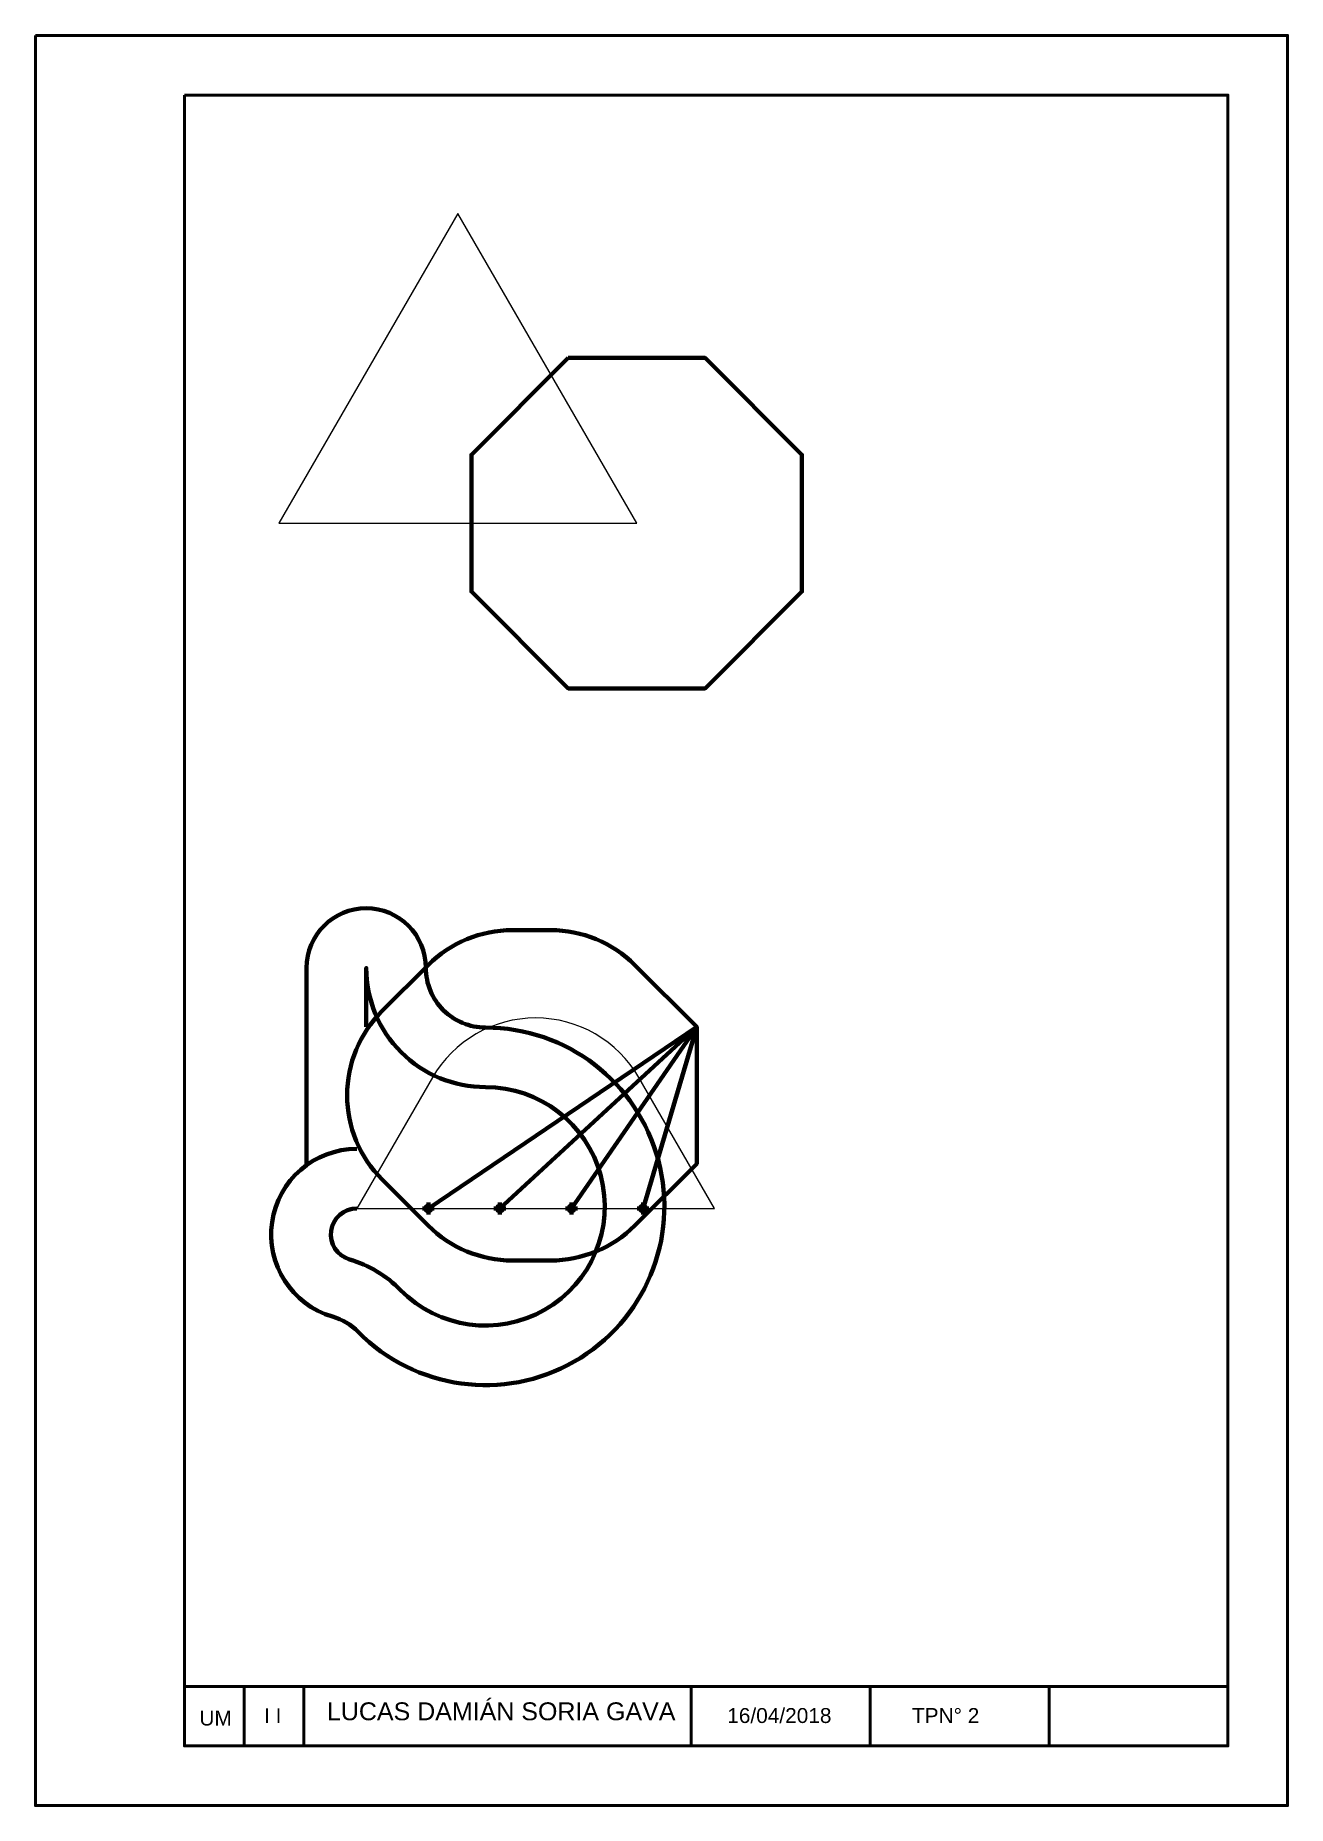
# Model space of a CAD drawing. Header units: millimetres. Extents: x 387 to 3597, y 224 to 521.
# Drawn here: x 1137 to 1347, y 223.8 to 520.8 of the extents above; entities that cross this region are included whole.
import ezdxf

# ---------------------------------------------------------------- set-up
doc = ezdxf.new("R2010")
doc.units = ezdxf.units.MM
doc.header["$PDMODE"] = 34
doc.layers.get('0').update_dxf_attribs({"lineweight": 100})
doc.layers.add('Continuas B', color=1, linetype='Continuous', lineweight=20)
doc.layers.add('Hoja', color=2, linetype='Continuous', lineweight=50)
doc.styles.get("Standard").update_dxf_attribs({"font": 'arial.ttf'})

msp = doc.modelspace()

# ---------------------------------------------------------------- texts
at = {"layer": 'Hoja', "insert": (1185.839, 241.078), "char_height": 3, "attachment_point": 1}
msp.add_mtext_dynamic_manual_height_columns('LUCAS DAMIÁN SORIA GAVA', width=105, gutter_width=12.5, heights=[0], dxfattribs=at)
at = {"layer": 'Hoja', "ltscale": 0.4, "char_height": 2.5, "attachment_point": 1}
for s, width, insert in [('UM', 10, (1164.45, 239.694)), ('I I', 10, (1175.289, 240.102)), ('16/04/2018', 30, (1252.977, 240.118)), ('TPN° 2', 30, (1283.958, 240.118))]:
    msp.add_mtext_dynamic_manual_height_columns(s, width=width, gutter_width=12.5, heights=[0], dxfattribs=dict(at, insert=insert))

# ---------------------------------------------------------------- linework, layer by layer
at = {"color": 7, "ltscale": 0.4}
for p, q in [((1223.343, 370.649), (1216.951, 370.649)), ((1247.863, 354.413), (1202.855, 323.92)), ((1247.863, 354.413), (1214.852, 323.944)), ((1247.863, 354.413), (1226.852, 323.944)), ((1247.863, 354.413), (1238.852, 323.944))]:
    msp.add_line(p, q, dxfattribs=at)
at = {"ltscale": 0.4}
msp.add_lwpolyline([(1226.312, 466.641), (1210.076, 450.405), (1210.076, 427.444), (1226.312, 411.208), (1249.273, 411.208), (1265.508, 427.444), (1265.508, 450.405), (1249.273, 466.641)], close=True, dxfattribs=at)
at = {"color": 7, "ltscale": 0.4}
for points in [[(1182.431, 331.216), (1182.431, 364.304, -1), (1202.431, 364.304, 0.4142136), (1212.431, 354.304, -1.502158), (1191.073, 303.236, 0.1269624), (1186.785, 305.804, -0.8658532), (1190.852, 333.944, -0.8658532)], [(1216.951, 370.649, 0.1989124), (1202.809, 364.791), (1195.092, 357.075, 0.4142136), (1195.092, 328.791), (1202.809, 321.074, 0.1989124), (1216.951, 315.217), (1223.343, 315.217, 0.1989124), (1237.485, 321.074), (1247.863, 331.452), (1247.863, 354.413), (1237.485, 364.791, 0.1989124), (1223.343, 370.649)], [(1192.431, 354.413), (1192.431, 364.304, 0.4142136), (1212.431, 344.304, -1.502158), (1198.192, 310.259, 0.1269624), (1189.617, 315.395, -0.8658532), (1190.852, 323.944)]]:
    msp.add_lwpolyline(points, format="xyb", dxfattribs=at)
at = {"color": 7}
for p in [(1202.852, 323.944), (1214.852, 323.944), (1226.852, 323.944), (1238.852, 323.944)]:
    msp.add_point(p, dxfattribs=at)
at = {"layer": 'Continuas B', "color": 7, "ltscale": 0.4}
for p, q in [((1203.532, 345.906), (1190.852, 323.944)), ((1250.852, 323.944), (1238.173, 345.906)), ((1190.852, 323.944), (1250.852, 323.944))]:
    msp.add_line(p, q, dxfattribs=at)
at = {"layer": 'Continuas B', "ltscale": 0.4}
msp.add_lwpolyline([(1177.792, 438.924), (1237.792, 438.924), (1207.792, 490.886)], close=True, dxfattribs=at)
at = {"layer": 'Continuas B', "color": 7, "ltscale": 0.4}
msp.add_arc((1220.852, 335.906), 20, 30, 150, dxfattribs=at)
at = {"layer": 'Hoja'}
for p, q in [((1161.95, 243.759), (1336.95, 243.759)), ((1171.95, 243.759), (1171.95, 233.759)), ((1276.95, 243.759), (1276.95, 233.759)), ((1306.95, 243.759), (1306.95, 233.759))]:
    msp.add_line(p, q, dxfattribs=at)
at = {"layer": 'Hoja', "ltscale": 0.4}
for p, q in [((1181.95, 243.759), (1181.95, 233.759)), ((1246.95, 243.759), (1246.95, 233.759))]:
    msp.add_line(p, q, dxfattribs=at)
at = {"layer": 'Hoja'}
for points in [[(1136.95, 520.759), (1346.95, 520.759), (1346.95, 223.759), (1136.95, 223.759)], [(1161.95, 510.759), (1336.95, 510.759), (1336.95, 233.759), (1161.95, 233.759)]]:
    msp.add_lwpolyline(points, close=True, dxfattribs=at)

msp.set_redraw_order([(e.dxf.handle, doc.entitydb.next_handle()) for e in msp.query("TEXT MTEXT ATTDEF DIMENSION ARC_DIMENSION")])  # texts and dimensions are drawn at this point

doc.saveas('drawing.dxf')
